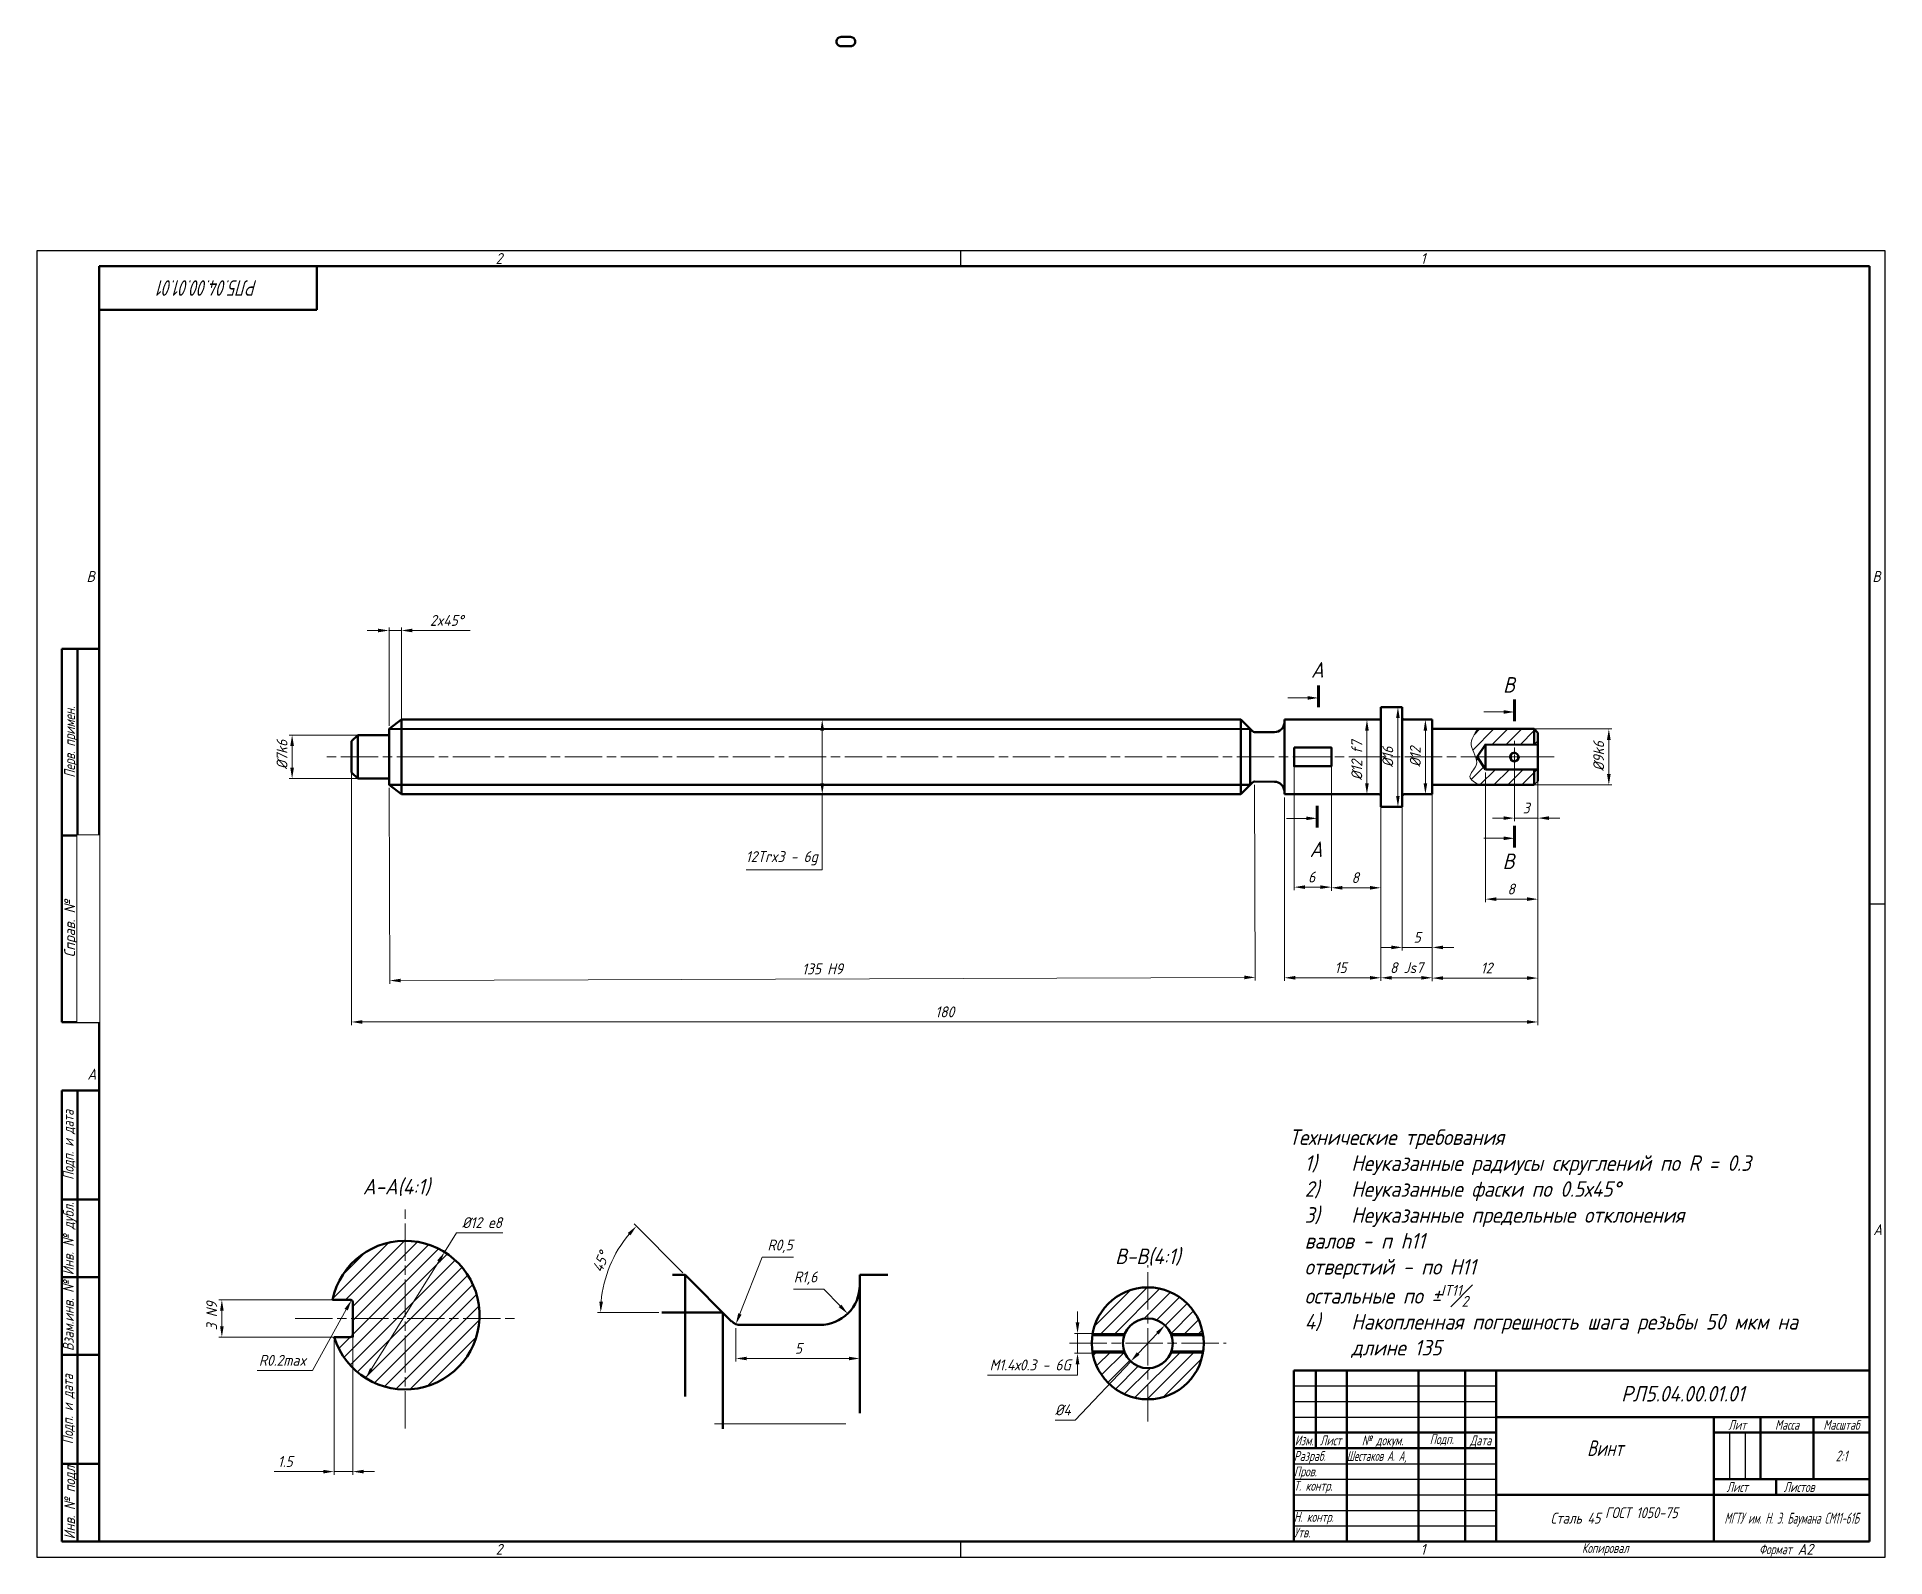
# Model space of a CAD drawing. Header units: millimetres. Extents: x 0 to 594, y 0 to 489.
import ezdxf
from ezdxf.enums import TextEntityAlignment as Align

# ---------------------------------------------------------------- set-up
doc = ezdxf.new("R2010")
doc.units = ezdxf.units.MM
doc.set_wipeout_variables(frame=1)
doc.linetypes.add('AM_ISO08W050', pattern=[18, 12, -1.5, 3, -1.5])
doc.linetypes.add('AM_ISO08W050x2', pattern=[9, 6, -0.75, 1.5, -0.75])
for name, color, linetype, lineweight in [('AM_0', 7, 'Continuous', 50), ('AM_4', 3, 'Continuous', 15), ('AM_5', 3, 'Continuous', 15), ('AM_7', 4, 'AM_ISO08W050', 15), ('AM_8', 1, 'Continuous', 15), ('AM_BOR', 7, 'Continuous', 35), ('основные', 7, 'Continuous', 50), ('оч жирные', 7, 'Continuous', 70), ('тонкие', 2, 'Continuous', 15)]:
    doc.layers.add(name, color=color, linetype=linetype, lineweight=lineweight)
doc.styles.add('ACGOSTTS', font='geniso.shx', dxfattribs={"oblique": 15, "height": 3.5})
doc.styles.get("Standard").update_dxf_attribs({"font": 'GENISO.SHX', "oblique": 15})
doc.dimstyles.new('AM_GOST$0', dxfattribs={"dimtxt": 3.5, "dimasz": 3.5, "dimexe": 1, "dimexo": 1, "dimgap": 1.5, "dimtad": 1, "dimtoh": 1, "dimtxsty": 'Standard', "dimcen": 0, "dimclrd": 256, "dimclre": 256, "dimclrt": 2, "dimadec": 0, "dimazin": 2, "dimtp": 0.1, "dimtm": 0.1, "dimtfac": 0.71, "dimtmove": 0, "dimatfit": 3, "dimfxl": 1, "dimtolj": 1, "dimlwd": -1, "dimlwe": -1, "dimarcsym": 1})
doc.dimstyles.new('AM_GOST$2', dxfattribs={"dimtxt": 3.5, "dimasz": 3.5, "dimexe": 1, "dimexo": 1, "dimgap": 1.5, "dimtad": 1, "dimtoh": 1, "dimtxsty": 'Standard', "dimcen": 0, "dimclrd": 256, "dimclre": 256, "dimclrt": 2, "dimadec": 0, "dimazin": 2, "dimtp": 0.1, "dimtm": 0.1, "dimtfac": 0.71, "dimtdec": 3, "dimtmove": 0, "dimatfit": 3, "dimfxl": 1, "dimtolj": 1, "dimlwd": -1, "dimlwe": -1, "dimarcsym": 1})
doc.dimstyles.new('AM_GOST$3', dxfattribs={"dimtxt": 3.5, "dimasz": 3.5, "dimexe": 1, "dimexo": 1, "dimgap": 1.5, "dimtad": 1, "dimtoh": 1, "dimtxsty": 'Standard', "dimcen": 0, "dimclrd": 256, "dimclre": 256, "dimclrt": 2, "dimadec": 0, "dimazin": 2, "dimtp": 0.1, "dimtm": 0.1, "dimtfac": 0.71, "dimtdec": 3, "dimtofl": 0, "dimtmove": 0, "dimatfit": 2, "dimfxl": 1, "dimtolj": 1, "dimlwd": -1, "dimlwe": -1, "dimarcsym": 1})
doc.dimstyles.new('AM_GOST$4', dxfattribs={"dimtxt": 3.5, "dimasz": 3.5, "dimexe": 1, "dimexo": 1, "dimgap": 1.5, "dimtad": 1, "dimtoh": 1, "dimtxsty": 'Standard', "dimcen": 0, "dimclrd": 256, "dimclre": 256, "dimclrt": 2, "dimadec": 0, "dimazin": 2, "dimtp": 0.1, "dimtm": 0.1, "dimtfac": 0.71, "dimtdec": 3, "dimtmove": 0, "dimatfit": 3, "dimfxl": 1, "dimtolj": 1, "dimlwd": -1, "dimlwe": -1, "dimarcsym": 1})

msp = doc.modelspace()

# ---------------------------------------------------------------- texts
at = {"layer": 'AM_5', "insert": (402.456, 137.487), "char_height": 5, "attachment_point": 1}
msp.add_mtext_dynamic_manual_height_columns('\\A1;Технические требования\\P\\pxi-3,l4,t4;1)^IНеуказанные радиусы скруглений по R = 0.3\\P2)^IНеуказанные фаски по 0.5х45%%D\\P3)^IНеуказанные предельные отклонения ^Jвалов - п h11^Jотверстий - по H11^Jостальные по %%P{\\H0.7x;\\SIT11#2;}\\P4)^IНакопленная погрешность шага резьбы 50 мкм на длине 135', width=171.15052, gutter_width=1, heights=[0], dxfattribs=at)
at = {"layer": 'основные', "char_height": 5, "attachment_point": 1}
for s, insert in [('А', (409.525, 287.749)), ('В', (471.228, 282.906)), ('А', (409.088, 230.073)), ('В', (471.068, 226.162)), ('А-А(4:1)', (104.749, 121.596)), ('В-В(4:1)', (346.53, 99.184))]:
    msp.add_mtext(s, dxfattribs=dict(at, insert=insert))

# ---------------------------------------------------------------- blocks, each defined once
blk = doc.blocks.new('GOST_A2_LANDSCAPE')
at = {"layer": 'AM_BOR', "color": 1, "lineweight": 25}
for p, q in [((594, 420), (0, 420)), ((0, 420), (0, 0)), ((297, 415), (297, 420)), ((594, 0), (594, 420)), ((15, 210), (20, 210)), ((589, 210), (594, 210)), ((0, 0), (594, 0)), ((297, 0), (297, 5))]:
    blk.add_line(p, q, dxfattribs=at)
at = {"layer": 'AM_BOR', "color": 7, "lineweight": 50}
for p, q in [((589, 415), (20, 415)), ((20, 415), (20, 5)), ((589, 5), (589, 415)), ((20, 5), (589, 5))]:
    blk.add_line(p, q, dxfattribs=at)
at = {"layer": 'AM_BOR', "color": 1, "lineweight": 25, "style": 'ACGOSTTS', "oblique": 15}
for s, p in [('2', (148.5, 417.5)), ('1', (445.5, 417.5)), ('2', (148.5, 2.5)), ('1', (445.5, 2.5))]:
    blk.add_text(s, height=3.5, dxfattribs=at).set_placement(p, align=Align.MIDDLE_CENTER)
for s, p in [('B', (15.93, 313.5)), ('B', (589.93, 313.5)), ('A', (16.21, 153.5)), ('A', (590.21, 103.5))]:
    blk.add_text(s, height=3.5, dxfattribs=at).set_placement(p)
blk = doc.blocks.new('GOST_FORM1')
at = {"layer": 'AM_BOR', "color": 7, "lineweight": 50}
for p, q in [((-185, 0), (-185, 55)), ((-185, 55), (0, 55)), ((-178, 55), (-178, 30)), ((-168, 55), (-168, 0)), ((-145, 55), (-145, 0)), ((-130, 55), (-130, 0)), ((-120, 55), (-120, 0)), ((0, 55), (0, 0)), ((-120, 40), (0, 40)), ((-50, 40), (-50, 0)), ((-35, 40), (-35, 20)), ((-18, 40), (-18, 20)), ((-185, 35), (-120, 35)), ((-185, 30), (-120, 30)), ((-50, 35), (0, 35)), ((-50, 20), (0, 20)), ((-30, 20), (-30, 15)), ((-120, 15), (0, 15)), ((0, 0), (-185, 0))]:
    blk.add_line(p, q, dxfattribs=at)
at = {"layer": 'AM_BOR', "color": 1, "lineweight": 25}
for p, q in [((-185, 50), (-120, 50)), ((-185, 45), (-120, 45)), ((-185, 40), (-120, 40)), ((-45, 35), (-45, 20)), ((-40, 35), (-40, 20)), ((-185, 25), (-120, 25)), ((-185, 20), (-120, 20)), ((-185, 15), (-120, 15)), ((-185, 10), (-120, 10)), ((-185, 5), (-120, 5))]:
    blk.add_line(p, q, dxfattribs=at)
at = {"layer": 'AM_BOR', "color": 1, "lineweight": 25, "style": 'ACGOSTTS', "oblique": 15, "width": 0.8}
for s, p in [('Лит', (-42.5, 37.5)), ('Масса', (-26.5, 37.5)), ('Масштаб', (-9, 37.5)), ('Изм.', (-181.7, 32.5)), ('Лист', (-173.2, 32.5)), ('№ докум.', (-156.5, 32.5)), ('Подп.', (-137.5, 32.9)), ('Дата', (-125, 32.5)), ('Лист', (-42.5, 17.5)), ('Листов', (-22.62, 17.5)), ('Копировал', (-84.92, -2.1))]:
    blk.add_text(s, height=3.17, dxfattribs=at).set_placement(p, align=Align.MIDDLE_CENTER)
for s, p in [('Разраб.', (-185, 27.5)), ('Пров.', (-185, 22.5)), ('Т. контр.', (-185, 17.9)), ('Н. контр.', (-185, 7.9)), ('Утв.', (-185, 2.9))]:
    blk.add_text(s, height=3.17, dxfattribs=at).set_placement(p, align=Align.MIDDLE_LEFT)
blk.add_text('Формат', height=3.17, dxfattribs=at).set_placement((-25, -2.5), align=Align.MIDDLE_RIGHT)
at = {"layer": 'AM_BOR', "color": 2, "lineweight": 25, "style": 'ACGOSTTS', "oblique": 15}
for tag, height, p in [('GEN-TITLE-PARTNO{23}', 5, (-60, 47.5)), ('GEN-TITLE-CMPNY{13}', 3.5, (-25, 7.5))]:
    blk.add_attdef(tag, text='', height=height, dxfattribs=at).set_placement(p, align=Align.MIDDLE_CENTER)
at = {"layer": 'AM_BOR', "color": 2, "lineweight": 25, "style": 'ACGOSTTS', "oblique": 15, "width": 0.8}
for tag, height, p in [('GEN-TITLE-DES1{13}', 5, (-85, 30)), ('GEN-TITLE-LIT1{1}', 3.5, (-47.9, 27.5)), ('GEN-TITLE-LIT2{1.1}', 3.5, (-42.9, 27.5)), ('GEN-TITLE-LIT3{1.1}', 3.5, (-37.9, 27.5)), ('GEN-TITLE-WT{4}', 3.5, (-27, 27.5)), ('GEN-TITLE-SCA{6}', 3.5, (-9, 27.5)), ('GEN-TITLE-DES2{21}', 3.17, (-85, 19.5)), ('GEN-TITLE-SHEET{2.2}', 3.17, (-34.5, 17.5)), ('GEN-TITLE-NUMSHTS{5}', 3.17, (-9.12, 17.5))]:
    blk.add_attdef(tag, text='', height=height, dxfattribs=at).set_placement(p, align=Align.MIDDLE_CENTER)
at = {"layer": 'AM_BOR', "color": 2, "lineweight": 25, "style": 'ACGOSTTS', "oblique": 15}
for tag, height, width, p in [('GEN-TITLE-NAME{6.5}', 3.17, 0.8, (-168, 27.5)), ('GEN-TITLE-CHKM{6.5}', 3.17, 0.8, (-168, 22.5)), ('GEN-TITLE-ENG{6.5}', 3.17, 0.8, (-168, 17.5)), ('GEN-TITLE-AUTH{6.5}', 3.17, 0.8, (-168, 12.5)), ('GEN-TITLE-APPD{6.5}', 3.17, 0.8, (-168, 7.5)), ('GEN-TITLE-MAT2{9}', 3.5, 0.9, (-85, 9.25)), ('GEN-TITLE-MAT3{9}', 3.5, 0.9, (-85, 4.37)), ('GEN-TITLE-APPM{6.5}', 3.17, 0.8, (-168, 2.5))]:
    blk.add_attdef(tag, text='', height=height, dxfattribs=dict(at, width=width)).set_placement(p, align=Align.MIDDLE_LEFT)
at = {"layer": 'AM_BOR', "color": 1, "lineweight": 25, "style": 'ACGOSTTS', "oblique": 15, "width": 0.8}
blk.add_attdef('GEN-TITLE-AUTHT{5}', text='', height=3.17, dxfattribs=at).set_placement((-185, 12.9), align=Align.MIDDLE_LEFT)
at = {"layer": 'AM_BOR', "color": 2, "lineweight": 25, "style": 'ACGOSTTS', "oblique": 15, "width": 0.9}
blk.add_attdef('GEN-TITLE-MAT1{9}', text='', height=3.5, dxfattribs=at).set_placement((-86.5, 7.5), align=Align.MIDDLE_RIGHT)
at = {"layer": 'AM_BOR', "color": 2, "lineweight": 25, "style": 'ACGOSTTS', "oblique": 15}
blk.add_attdef('GEN-TITLE-SIZ{15.7}', text='', height=3.5, dxfattribs=at).set_placement((-23.1, -2.5), align=Align.MIDDLE_LEFT)
blk = doc.blocks.new('GOST_EXT12')
at = {"layer": 'AM_BOR', "color": 7, "lineweight": 50, "ltscale": 0.3}
for p, q in [((0, 287), (-12, 287)), ((-12, 287), (-12, 167)), ((-7, 167), (-7, 287)), ((0, 167), (0, 287)), ((-12, 227), (0, 227)), ((-12, 167), (0, 167))]:
    blk.add_line(p, q, dxfattribs=at)
at = {"layer": 'AM_BOR', "color": 7, "lineweight": 50}
for p, q in [((0, 145), (-12, 145)), ((-12, 145), (-12, 110)), ((-12, 0), (-12, 145)), ((-7, 0), (-7, 145)), ((0, 145), (0, 0)), ((0, 110), (-12, 110)), ((-12, 110), (-12, 85)), ((0, 85), (-12, 85)), ((-12, 85), (-12, 60)), ((0, 60), (-12, 60)), ((-12, 60), (-12, 25)), ((0, 25), (-12, 25)), ((-12, 25), (-12, 0)), ((0, 0), (-12, 0))]:
    blk.add_line(p, q, dxfattribs=at)
at = {"layer": 'AM_BOR', "color": 1, "lineweight": 25, "style": 'ACGOSTTS', "oblique": 15}
for s, width, p in [('Перв. примен.', 0.821392, (-9.5, 257)), ('Подп. и дата', 0.842977, (-9.95, 127.5)), ('Инв. № дубл.', 0.891828, (-9.9, 97.31)), ('Взам.инв. №', 0.899981, (-9.9, 72.5)), ('Подп. и дата', 0.842977, (-10.13, 42.5)), ('Инв. № подл', 0.910904, (-9.5, 12.5))]:
    blk.add_text(s, height=3.5, rotation=90, dxfattribs=dict(at, width=width)).set_placement(p, align=Align.MIDDLE_CENTER)
blk.add_text('Справ. №', height=3.5, rotation=90, dxfattribs=at).set_placement((-9.5, 197), align=Align.MIDDLE_CENTER)
at = {"layer": 'AM_BOR', "color": 2, "lineweight": 25, "style": 'ACGOSTTS', "oblique": 15, "width": 0.8}
for tag, p in [('GEN-TITLE-FREF{16}', (-3.5, 257)), ('GEN-TITLE-RPARTNO{16}', (-3.5, 197)), ('GEN-TITLE-SDT2{10}', (-3.5, 127.5)), ('GEN-TITLE-CSTKN{7}', (-3.5, 97.5)), ('GEN-TITLE-RSTKN{7}', (-3.5, 72.5)), ('GEN-TITLE-SDT1{10}', (-3.5, 42.5)), ('GEN-TITLE-STKN{7}', (-3.5, 12.5))]:
    blk.add_attdef(tag, text='', height=3.17, rotation=90, dxfattribs=at).set_placement(p, align=Align.MIDDLE_CENTER)
blk.add_wipeout([(-7, 227), (-7, 167), (0, 167), (0, 227)])
blk = doc.blocks.new('GOST_EXT3_L')
at = {"layer": 'AM_BOR', "color": 7, "lineweight": 50}
for p, q in [((0, 0), (70, 0)), ((0, -14), (0, 0)), ((70, 0), (70, -14)), ((70, -14), (0, -14))]:
    blk.add_line(p, q, dxfattribs=at)
at = {"layer": 'AM_BOR', "color": 2, "lineweight": 25, "style": 'ACGOSTTS', "oblique": 15, "width": 0.8}
blk.add_attdef('GEN-TITLE-PARTNO{11.7}', text='', height=5, rotation=180, dxfattribs=at).set_placement((35, -7), align=Align.MIDDLE_CENTER)
blk = doc.blocks.new('*D9')
at = {"layer": 'AM_5', "linetype": 'ByBlock', "transparency": 16777216}
for p, q in [((101.11, 256.26), (101.11, 171.03)), ((482.45, 256.24), (482.45, 171.03)), ((104.61, 172.03), (478.95, 172.03))]:
    blk.add_line(p, q, dxfattribs=at)
at = {"layer": 'AM_5', "transparency": 16777216}
for points in [[(104.61, 172.61), (104.61, 171.45), (101.11, 172.03)], [(478.95, 172.61), (478.95, 171.45), (482.45, 172.03)]]:
    blk.add_solid(points, dxfattribs=at)
at = {"layer": 'Defpoints', "color": 0, "transparency": 16777216}
for p in [(101.11, 257.26), (482.45, 257.24), (482.45, 172.03)]:
    blk.add_point(p, dxfattribs=at)
at = {"layer": 'AM_5', "color": 2, "transparency": 16777216, "insert": (291.78, 175.28), "char_height": 3.5, "attachment_point": 5}
blk.add_mtext('\\A1;180', dxfattribs=at)
blk = doc.blocks.new('*D10')
at = {"layer": 'AM_5', "linetype": 'ByBlock', "transparency": 16777216}
for p, q in [((113.17, 247.27), (113.4, 184.34)), ((391.37, 248.29), (391.6, 185.37)), ((116.9, 185.35), (388.09, 186.35))]:
    blk.add_line(p, q, dxfattribs=at)
at = {"layer": 'AM_5', "transparency": 16777216}
for points in [[(116.89, 185.94), (116.9, 184.77), (113.4, 185.34)], [(388.09, 186.94), (388.1, 185.77), (391.59, 186.37)]]:
    blk.add_solid(points, dxfattribs=at)
at = {"layer": 'Defpoints', "color": 0, "transparency": 16777216}
for p in [(113.16, 248.27), (391.36, 249.29), (391.59, 186.37)]:
    blk.add_point(p, dxfattribs=at)
at = {"layer": 'AM_5', "color": 2, "transparency": 16777216, "insert": (252.48, 189.1), "char_height": 3.5, "attachment_point": 5, "rotation": 0.21153}
blk.add_mtext('\\A1;135{}{\\C2; H9}', dxfattribs=at)
blk = doc.blocks.new('*D11')
at = {"layer": 'AM_5', "linetype": 'ByBlock', "transparency": 16777216}
for p, q in [((400.95, 244.23), (400.95, 185.24)), ((431.94, 244.23), (431.94, 185.24)), ((404.45, 186.24), (428.44, 186.24))]:
    blk.add_line(p, q, dxfattribs=at)
at = {"layer": 'AM_5', "transparency": 16777216}
for points in [[(404.45, 186.82), (404.45, 185.65), (400.95, 186.24)], [(428.44, 186.82), (428.44, 185.65), (431.94, 186.24)]]:
    blk.add_solid(points, dxfattribs=at)
at = {"layer": 'Defpoints', "color": 0, "transparency": 16777216}
for p in [(400.95, 245.23), (431.94, 245.23), (431.94, 186.24)]:
    blk.add_point(p, dxfattribs=at)
at = {"layer": 'AM_5', "color": 2, "transparency": 16777216, "insert": (419.01, 189.49), "char_height": 3.5, "attachment_point": 5}
blk.add_mtext('\\A1;15', dxfattribs=at)
blk = doc.blocks.new('*D14')
at = {"layer": 'AM_5', "linetype": 'ByBlock', "transparency": 16777216}
for p, q in [((416.04, 256.25), (416.04, 214.17)), ((431.94, 244.23), (431.94, 214.17)), ((419.54, 215.17), (428.44, 215.17))]:
    blk.add_line(p, q, dxfattribs=at)
at = {"layer": 'AM_5', "transparency": 16777216}
for points in [[(419.54, 215.76), (419.54, 214.59), (416.04, 215.17)], [(428.44, 215.76), (428.44, 214.59), (431.94, 215.17)]]:
    blk.add_solid(points, dxfattribs=at)
at = {"layer": 'Defpoints', "color": 0, "transparency": 16777216}
for p in [(416.04, 257.25), (431.94, 245.23), (431.94, 215.17)]:
    blk.add_point(p, dxfattribs=at)
at = {"layer": 'AM_5', "color": 2, "transparency": 16777216, "insert": (423.72, 218.42), "char_height": 3.5, "attachment_point": 5}
blk.add_mtext('\\A1;8', dxfattribs=at)
blk = doc.blocks.new('*D15')
at = {"layer": 'AM_5', "linetype": 'ByBlock', "transparency": 16777216}
for p, q in [((404.04, 256.25), (404.04, 214.38)), ((416.04, 250.23), (416.04, 214.38)), ((407.54, 215.38), (412.54, 215.38))]:
    blk.add_line(p, q, dxfattribs=at)
at = {"layer": 'AM_5', "transparency": 16777216}
for points in [[(407.54, 215.96), (407.54, 214.8), (404.04, 215.38)], [(412.54, 215.96), (412.54, 214.8), (416.04, 215.38)]]:
    blk.add_solid(points, dxfattribs=at)
at = {"layer": 'Defpoints', "color": 0, "transparency": 16777216}
for p in [(404.04, 257.25), (416.04, 251.23), (416.04, 215.38)]:
    blk.add_point(p, dxfattribs=at)
at = {"layer": 'AM_5', "color": 2, "transparency": 16777216, "insert": (409.7, 218.63), "char_height": 3.5, "attachment_point": 5}
blk.add_mtext('\\A1;6', dxfattribs=at)
blk = doc.blocks.new('*D16')
at = {"layer": 'AM_5', "linetype": 'ByBlock', "transparency": 16777216}
for p, q in [((99.71, 82.71), (58.43, 82.71)), ((59.43, 79.21), (59.43, 74.21)), ((100.51, 70.71), (58.43, 70.71))]:
    blk.add_line(p, q, dxfattribs=at)
at = {"layer": 'AM_5', "transparency": 16777216}
for points in [[(58.84, 79.21), (60.01, 79.21), (59.43, 82.71)], [(58.84, 74.21), (60.01, 74.21), (59.43, 70.71)]]:
    blk.add_solid(points, dxfattribs=at)
at = {"layer": 'Defpoints', "color": 0, "transparency": 16777216}
for p in [(100.71, 82.71), (59.43, 70.71), (101.51, 70.71)]:
    blk.add_point(p, dxfattribs=at)
at = {"layer": 'AM_5', "color": 2, "transparency": 16777216, "insert": (56.18, 77.48), "char_height": 3.5, "attachment_point": 5, "rotation": 90}
blk.add_mtext('\\A1;3 N9', dxfattribs=at)
blk = doc.blocks.new('*D17')
at = {"layer": 'AM_5', "linetype": 'ByBlock', "transparency": 16777216}
for p, q in [((101.51, 80.91), (101.51, 26.47)), ((95.51, 69.71), (95.51, 26.47)), ((92.01, 27.47), (76.2, 27.47)), ((101.51, 27.47), (95.51, 27.47)), ((105.01, 27.47), (108.51, 27.47))]:
    blk.add_line(p, q, dxfattribs=at)
at = {"layer": 'AM_5', "transparency": 16777216}
for points in [[(92.01, 28.05), (92.01, 26.88), (95.51, 27.47)], [(105.01, 28.05), (105.01, 26.88), (101.51, 27.47)]]:
    blk.add_solid(points, dxfattribs=at)
at = {"layer": 'Defpoints', "color": 0, "transparency": 16777216}
for p in [(101.51, 81.91), (95.51, 70.71), (101.51, 27.47)]:
    blk.add_point(p, dxfattribs=at)
at = {"layer": 'AM_5', "color": 2, "transparency": 16777216, "insert": (79.81, 30.72), "char_height": 3.5, "attachment_point": 5}
blk.add_mtext('\\A1;1.5 ', dxfattribs=at)
blk = doc.blocks.new('*D18')
at = {"layer": 'AM_5', "linetype": 'ByBlock', "transparency": 16777216}
for p, q in [((131, 98.04), (134.89, 104.27)), ((134.89, 104.27), (149.7, 104.27)), ((107.55, 60.46), (129.15, 95.07))]:
    blk.add_line(p, q, dxfattribs=at)
at = {"layer": 'AM_5', "transparency": 16777216}
for points in [[(128.66, 95.38), (129.65, 94.76), (131, 98.04)], [(107.05, 60.76), (108.04, 60.15), (105.7, 57.49)]]:
    blk.add_solid(points, dxfattribs=at)
at = {"layer": 'Defpoints', "color": 0, "transparency": 16777216}
for p in [(131, 98.04), (105.7, 57.49)]:
    blk.add_point(p, dxfattribs=at)
at = {"layer": 'AM_5', "color": 2, "transparency": 16777216, "insert": (143.04, 107.52), "char_height": 3.5, "attachment_point": 5}
blk.add_mtext('\\A1;%%C12 е8', dxfattribs=at)
blk = doc.blocks.new('*D19')
at = {"layer": 'AM_5', "linetype": 'ByBlock', "transparency": 16777216}
for p, q in [((88.56, 60), (99.4, 79.55)), ((70.75, 60), (88.56, 60))]:
    blk.add_line(p, q, dxfattribs=at)
at = {"layer": 'AM_5', "transparency": 16777216}
blk.add_solid([(98.89, 79.83), (99.91, 79.27), (101.1, 82.61)], dxfattribs=at)
at = {"layer": 'Defpoints', "color": 0, "transparency": 16777216}
for p in [(100.71, 81.91), (101.1, 82.61)]:
    blk.add_point(p, dxfattribs=at)
at = {"layer": 'AM_5', "color": 2, "transparency": 16777216, "insert": (78.9, 63.25), "char_height": 3.5, "attachment_point": 5}
blk.add_mtext('\\A1;R0.2max', dxfattribs=at)
blk = doc.blocks.new('*D21')
at = {"layer": 'AM_5', "linetype": 'ByBlock', "transparency": 16777216}
for p, q in [((243.21, 86.14), (252.89, 86.14)), ((252.89, 86.14), (258.14, 80.75))]:
    blk.add_line(p, q, dxfattribs=at)
at = {"layer": 'AM_5', "transparency": 16777216}
blk.add_solid([(258.56, 81.16), (257.72, 80.34), (260.58, 78.24)], dxfattribs=at)
at = {"layer": 'Defpoints', "color": 0, "transparency": 16777216}
for p in [(251.65, 87.42), (260.58, 78.24)]:
    blk.add_point(p, dxfattribs=at)
at = {"layer": 'AM_5', "color": 2, "transparency": 16777216, "insert": (247.04, 89.66), "char_height": 3.5, "attachment_point": 5}
blk.add_mtext('\\A1;R1,6', dxfattribs=at)
blk = doc.blocks.new('*D22')
at = {"layer": 'AM_5', "linetype": 'ByBlock', "transparency": 16777216}
for p, q in [((233.07, 96.39), (225.93, 78.15)), ((243.12, 96.39), (233.07, 96.39))]:
    blk.add_line(p, q, dxfattribs=at)
at = {"layer": 'AM_5', "transparency": 16777216}
blk.add_solid([(225.38, 78.36), (226.47, 77.94), (224.65, 74.89)], dxfattribs=at)
at = {"layer": 'Defpoints', "color": 0, "transparency": 16777216}
for p in [(226.11, 78.62), (224.65, 74.89)]:
    blk.add_point(p, dxfattribs=at)
at = {"layer": 'AM_5', "color": 2, "transparency": 16777216, "insert": (238.85, 99.9), "char_height": 3.5, "attachment_point": 5}
blk.add_mtext('\\A1;R0,5', dxfattribs=at)
blk = doc.blocks.new('*D23')
at = {"layer": 'AM_5', "linetype": 'ByBlock', "transparency": 16777216}
for p, q in [((224.65, 73.62), (224.65, 62.84)), ((264.45, 73.62), (264.45, 62.84)), ((260.95, 63.84), (228.15, 63.84))]:
    blk.add_line(p, q, dxfattribs=at)
at = {"layer": 'AM_5', "transparency": 16777216}
for points in [[(228.15, 64.42), (228.15, 63.25), (224.65, 63.84)], [(260.95, 64.42), (260.95, 63.25), (264.45, 63.84)]]:
    blk.add_solid(points, dxfattribs=at)
at = {"layer": 'Defpoints', "color": 0, "transparency": 16777216}
for p in [(224.65, 74.62), (264.45, 74.62), (224.65, 63.84)]:
    blk.add_point(p, dxfattribs=at)
at = {"layer": 'AM_5', "color": 2, "transparency": 16777216, "insert": (244.75, 67.09), "char_height": 3.5, "attachment_point": 5, "rotation": 0.00189}
blk.add_mtext('\\A1;5', dxfattribs=at)
blk = doc.blocks.new('*D24')
at = {"layer": 'AM_5', "linetype": 'ByBlock', "transparency": 16777216}
for p, q in [((207.64, 91.43), (191.97, 107.09)), ((199.9, 78.62), (180.18, 78.62))]:
    blk.add_line(p, q, dxfattribs=at)
blk.add_arc((220.45, 78.62), 39.27, 140.10802, 174.88642, dxfattribs=at)
at = {"layer": 'AM_5', "transparency": 16777216}
for points in [[(189.89, 104.2), (190.75, 103.41), (192.68, 106.39)], [(181.92, 82.09), (180.75, 82.14), (181.18, 78.62)]]:
    blk.add_solid(points, dxfattribs=at)
at = {"layer": 'Defpoints', "color": 0, "transparency": 16777216}
for p in [(186.44, 98.25), (208.34, 90.72), (200.9, 78.62), (220.45, 78.62), (223.28, 75.79)]:
    blk.add_point(p, dxfattribs=at)
at = {"layer": 'AM_5', "color": 2, "transparency": 16777216, "insert": (181.17, 94.89), "char_height": 3.5, "attachment_point": 5, "rotation": 67.49722}
blk.add_mtext('\\A1;45°', dxfattribs=at)
blk = doc.blocks.new('*D25')
at = {"layer": 'AM_5', "linetype": 'ByBlock', "transparency": 16777216}
for p, q in [((252.14, 269.23), (253.4, 269.23)), ((252.4, 265.73), (252.4, 248.74)), ((252.14, 245.24), (253.4, 245.24)), ((252.4, 245.24), (252.4, 220.93)), ((252.4, 220.93), (227.9, 220.93))]:
    blk.add_line(p, q, dxfattribs=at)
at = {"layer": 'AM_5', "transparency": 16777216}
for points in [[(251.82, 265.73), (252.99, 265.73), (252.4, 269.23)], [(251.82, 248.74), (252.99, 248.74), (252.4, 245.24)]]:
    blk.add_solid(points, dxfattribs=at)
at = {"layer": 'Defpoints', "color": 0, "transparency": 16777216}
for p in [(251.14, 269.23), (251.14, 245.24), (252.4, 245.24)]:
    blk.add_point(p, dxfattribs=at)
at = {"layer": 'AM_5', "color": 2, "transparency": 16777216, "insert": (239.4, 224.68), "char_height": 3.5, "attachment_point": 5}
blk.add_mtext('\\A1;12Trx3 - 6g', dxfattribs=at)
blk = doc.blocks.new('*D26')
at = {"layer": 'AM_5', "linetype": 'ByBlock', "transparency": 16777216}
for p, q in [((480.35, 266.23), (506.22, 266.23)), ((505.22, 262.73), (505.22, 251.73)), ((480.35, 248.23), (506.22, 248.23))]:
    blk.add_line(p, q, dxfattribs=at)
at = {"layer": 'AM_5', "transparency": 16777216}
for points in [[(504.63, 262.73), (505.8, 262.73), (505.22, 266.23)], [(504.63, 251.73), (505.8, 251.73), (505.22, 248.23)]]:
    blk.add_solid(points, dxfattribs=at)
at = {"layer": 'Defpoints', "color": 0, "transparency": 16777216}
for p in [(479.35, 266.23), (479.35, 248.23), (505.22, 248.23)]:
    blk.add_point(p, dxfattribs=at)
at = {"layer": 'AM_5', "color": 2, "transparency": 16777216, "insert": (501.97, 257.49), "char_height": 3.5, "attachment_point": 5, "rotation": 90}
blk.add_mtext('\\A1;%%C9k6', dxfattribs=at)
blk = doc.blocks.new('*D27')
at = {"layer": 'AM_5', "linetype": 'ByBlock', "transparency": 16777216}
for p, q in [((103.67, 264.26), (81.01, 264.26)), ((82.01, 260.76), (82.01, 253.76)), ((103.66, 250.26), (81.01, 250.26))]:
    blk.add_line(p, q, dxfattribs=at)
at = {"layer": 'AM_5', "transparency": 16777216}
for points in [[(81.42, 260.76), (82.59, 260.76), (82.01, 264.26)], [(81.42, 253.76), (82.59, 253.76), (82.01, 250.26)]]:
    blk.add_solid(points, dxfattribs=at)
at = {"layer": 'Defpoints', "color": 0, "transparency": 16777216}
for p in [(104.67, 264.26), (82.01, 250.26), (104.66, 250.26)]:
    blk.add_point(p, dxfattribs=at)
at = {"layer": 'AM_5', "color": 2, "transparency": 16777216, "insert": (78.76, 258), "char_height": 3.5, "attachment_point": 5, "rotation": 90}
blk.add_mtext('\\A1;%%C7k6', dxfattribs=at)
blk = doc.blocks.new('*D28')
at = {"layer": 'AM_5', "linetype": 'ByBlock', "transparency": 16777216}
for p, q in [((447.01, 269.23), (447.27, 269.23)), ((446.27, 265.73), (446.27, 248.73)), ((447.01, 245.23), (447.27, 245.23))]:
    blk.add_line(p, q, dxfattribs=at)
at = {"layer": 'AM_5', "transparency": 16777216}
for points in [[(445.69, 265.73), (446.85, 265.73), (446.27, 269.23)], [(445.69, 248.73), (446.85, 248.73), (446.27, 245.23)]]:
    blk.add_solid(points, dxfattribs=at)
at = {"layer": 'Defpoints', "color": 0, "transparency": 16777216}
for p in [(446.01, 269.23), (446.01, 245.23), (446.27, 245.23)]:
    blk.add_point(p, dxfattribs=at)
at = {"layer": 'AM_5', "color": 2, "transparency": 16777216, "insert": (443.02, 257.23), "char_height": 3.5, "attachment_point": 5, "rotation": 90}
blk.add_mtext('\\A1;%%C12', dxfattribs=at)
blk = doc.blocks.new('*D29')
at = {"layer": 'AM_5', "linetype": 'ByBlock', "transparency": 16777216}
for p, q in [((436.38, 273.23), (438.43, 273.23)), ((437.43, 269.73), (437.43, 244.73)), ((436.38, 241.23), (438.43, 241.23))]:
    blk.add_line(p, q, dxfattribs=at)
at = {"layer": 'AM_5', "transparency": 16777216}
for points in [[(436.84, 269.73), (438.01, 269.73), (437.43, 273.23)], [(436.84, 244.73), (438.01, 244.73), (437.43, 241.23)]]:
    blk.add_solid(points, dxfattribs=at)
at = {"layer": 'Defpoints', "color": 0, "transparency": 16777216}
for p in [(435.38, 273.23), (435.38, 241.23), (437.43, 241.23)]:
    blk.add_point(p, dxfattribs=at)
at = {"layer": 'AM_5', "color": 2, "transparency": 16777216, "insert": (434.18, 257.23), "char_height": 3.5, "attachment_point": 5, "rotation": 90}
blk.add_mtext('\\A1;%%C16', dxfattribs=at)
blk = doc.blocks.new('*D30')
at = {"layer": 'AM_5', "linetype": 'ByBlock', "transparency": 16777216}
for p, q in [((465.57, 252.21), (465.57, 210.52)), ((482.45, 252.21), (482.45, 210.52)), ((478.95, 211.52), (469.07, 211.52))]:
    blk.add_line(p, q, dxfattribs=at)
at = {"layer": 'AM_5', "transparency": 16777216}
for points in [[(469.07, 212.11), (469.07, 210.94), (465.57, 211.52)], [(478.95, 212.11), (478.95, 210.94), (482.45, 211.52)]]:
    blk.add_solid(points, dxfattribs=at)
at = {"layer": 'Defpoints', "color": 0, "transparency": 16777216}
for p in [(465.57, 253.21), (482.45, 253.21), (465.57, 211.52)]:
    blk.add_point(p, dxfattribs=at)
at = {"layer": 'AM_5', "color": 2, "transparency": 16777216, "insert": (473.83, 214.77), "char_height": 3.5, "attachment_point": 5}
blk.add_mtext('\\A1;8', dxfattribs=at)
blk = doc.blocks.new('*D31')
at = {"layer": 'AM_5', "linetype": 'ByBlock', "transparency": 16777216}
for p, q in [((334.45, 75.41), (334.45, 78.91)), ((343.51, 71.91), (333.45, 71.91)), ((334.45, 71.91), (334.45, 65.51)), ((343.51, 65.51), (333.45, 65.51)), ((334.45, 62.01), (334.45, 58.51)), ((334.45, 58.51), (305.51, 58.51))]:
    blk.add_line(p, q, dxfattribs=at)
at = {"layer": 'AM_5', "transparency": 16777216}
for points in [[(333.87, 75.41), (335.04, 75.41), (334.45, 71.91)], [(333.87, 62.01), (335.04, 62.01), (334.45, 65.51)]]:
    blk.add_solid(points, dxfattribs=at)
at = {"layer": 'Defpoints', "color": 0, "transparency": 16777216}
for p in [(344.51, 71.91), (334.45, 65.51), (344.51, 65.51)]:
    blk.add_point(p, dxfattribs=at)
at = {"layer": 'AM_5', "color": 2, "transparency": 16777216, "insert": (319.23, 61.77), "char_height": 3.5, "attachment_point": 5}
blk.add_mtext('\\A1;М1.4х0.3 - 6G', dxfattribs=at)
blk = doc.blocks.new('*D32')
at = {"layer": 'AM_5', "linetype": 'ByBlock', "transparency": 16777216}
for p, q in [((360.13, 71.98), (353.94, 65.45)), ((351.54, 62.9), (333.7, 44.06)), ((333.7, 44.06), (327.26, 44.06))]:
    blk.add_line(p, q, dxfattribs=at)
at = {"layer": 'AM_5', "transparency": 16777216}
for points in [[(359.71, 72.38), (360.55, 71.58), (362.53, 74.52)], [(353.52, 65.85), (354.37, 65.04), (351.54, 62.9)]]:
    blk.add_solid(points, dxfattribs=at)
at = {"layer": 'Defpoints', "color": 0, "transparency": 16777216}
for p in [(362.53, 74.52), (351.54, 62.9)]:
    blk.add_point(p, dxfattribs=at)
at = {"layer": 'AM_5', "color": 2, "transparency": 16777216, "insert": (329.73, 47.31), "char_height": 3.5, "attachment_point": 5}
blk.add_mtext('\\A1;%%C4', dxfattribs=at)
blk = doc.blocks.new('GENZOOBRISTT5')
at = {"layer": 'AM_7'}
blk.add_line((5.28, -7.95), (-5.28, -7.95), dxfattribs=at)
at = {"layer": 'основные'}
for p, q in [((-7.63, 4.03), (-8.66, 4.03)), ((-3.9, 0.29), (-7.63, 4.03)), ((-7.63, 4.03), (-7.63, -5.74)), ((8.66, 4.03), (6.39, 4.03)), ((6.39, -7.09), (6.39, 4.03)), ((6.39, 4.03), (6.39, 3.2)), ((6.39, 4.03), (8.39, 4.03)), ((-4.61, 1), (-9.5, 1)), ((-4.61, 1), (-4.61, -8.36)), ((3.19, 0), (-3.19, 0))]:
    blk.add_line(p, q, dxfattribs=at)
for centre, radius, start, end in [((3.19, 3.2), 3.2, 269.9946, 359.9981), ((-3.19, 1), 1, 225, 269.9995)]:
    blk.add_arc(centre, radius, start, end, dxfattribs=at)
blk = doc.blocks.new('*D37')
at = {"layer": 'AM_5', "linetype": 'ByBlock', "transparency": 16777216}
for p, q in [((109.66, 297.89), (106.16, 297.89)), ((113.16, 267.23), (113.16, 298.89)), ((113.16, 297.89), (117.16, 297.89)), ((117.16, 267.23), (117.16, 298.89)), ((120.66, 297.89), (139.21, 297.89))]:
    blk.add_line(p, q, dxfattribs=at)
at = {"layer": 'AM_5', "transparency": 16777216}
for points in [[(109.66, 298.48), (109.66, 297.31), (113.16, 297.89)], [(120.66, 298.48), (120.66, 297.31), (117.16, 297.89)]]:
    blk.add_solid(points, dxfattribs=at)
at = {"layer": 'Defpoints', "color": 0, "transparency": 16777216}
for p in [(117.16, 297.89), (113.16, 266.23), (117.16, 266.23)]:
    blk.add_point(p, dxfattribs=at)
at = {"layer": 'AM_5', "color": 2, "transparency": 16777216, "insert": (131.69, 301.14), "char_height": 3.5, "attachment_point": 5}
blk.add_mtext('\\A1;2x45%%D', dxfattribs=at)
blk = doc.blocks.new('*D39')
at = {"layer": 'AM_5', "linetype": 'ByBlock', "transparency": 16777216}
for p, q in [((474.88, 256.24), (474.88, 236.57)), ((482.45, 256.23), (482.45, 236.57)), ((471.38, 237.57), (467.88, 237.57)), ((474.88, 237.57), (482.45, 237.57)), ((485.95, 237.57), (489.45, 237.57))]:
    blk.add_line(p, q, dxfattribs=at)
at = {"layer": 'AM_5', "transparency": 16777216}
for points in [[(471.38, 238.15), (471.38, 236.99), (474.88, 237.57)], [(485.95, 238.15), (485.95, 236.99), (482.45, 237.57)]]:
    blk.add_solid(points, dxfattribs=at)
at = {"layer": 'Defpoints', "color": 0, "transparency": 16777216}
for p in [(474.88, 257.24), (482.45, 257.23), (482.45, 237.57)]:
    blk.add_point(p, dxfattribs=at)
at = {"layer": 'AM_5', "color": 2, "transparency": 16777216, "insert": (478.66, 240.82), "char_height": 3.5, "attachment_point": 5}
blk.add_mtext('\\A1;3', dxfattribs=at)
blk = doc.blocks.new('*D41')
at = {"layer": 'AM_5', "linetype": 'ByBlock', "transparency": 16777216}
for p, q in [((448.45, 248.43), (448.45, 185.14)), ((482.45, 248.43), (482.45, 185.14)), ((478.95, 186.14), (451.95, 186.14))]:
    blk.add_line(p, q, dxfattribs=at)
at = {"layer": 'AM_5', "transparency": 16777216}
for points in [[(451.95, 186.73), (451.95, 185.56), (448.45, 186.14)], [(478.95, 186.73), (478.95, 185.56), (482.45, 186.14)]]:
    blk.add_solid(points, dxfattribs=at)
at = {"layer": 'Defpoints', "color": 0, "transparency": 16777216}
for p in [(448.45, 249.43), (482.45, 249.43), (448.45, 186.14)]:
    blk.add_point(p, dxfattribs=at)
at = {"layer": 'AM_5', "color": 2, "transparency": 16777216, "insert": (465.91, 189.39), "char_height": 3.5, "attachment_point": 5}
blk.add_mtext('\\A1;12', dxfattribs=at)
blk = doc.blocks.new('*D42')
at = {"layer": 'AM_5', "linetype": 'ByBlock', "transparency": 16777216}
for p, q in [((438.82, 268.23), (438.82, 195.01)), ((448.45, 248.43), (448.45, 195.01)), ((435.32, 196.01), (431.82, 196.01)), ((438.82, 196.01), (448.45, 196.01)), ((451.95, 196.01), (455.45, 196.01))]:
    blk.add_line(p, q, dxfattribs=at)
at = {"layer": 'AM_5', "transparency": 16777216}
for points in [[(435.32, 196.59), (435.32, 195.42), (438.82, 196.01)], [(451.95, 196.59), (451.95, 195.42), (448.45, 196.01)]]:
    blk.add_solid(points, dxfattribs=at)
at = {"layer": 'Defpoints', "color": 0, "transparency": 16777216}
for p in [(438.82, 269.23), (448.45, 249.43), (448.45, 196.01)]:
    blk.add_point(p, dxfattribs=at)
at = {"layer": 'AM_5', "color": 2, "transparency": 16777216, "insert": (443.63, 199.26), "char_height": 3.5, "attachment_point": 5}
blk.add_mtext('\\A1;5', dxfattribs=at)
blk = doc.blocks.new('*D43')
at = {"layer": 'AM_5', "linetype": 'ByBlock', "transparency": 16777216}
for p, q in [((431.95, 256.23), (431.95, 185.24)), ((448.45, 256.25), (448.45, 185.24)), ((435.45, 186.24), (444.95, 186.24))]:
    blk.add_line(p, q, dxfattribs=at)
at = {"layer": 'AM_5', "transparency": 16777216}
for points in [[(435.45, 186.82), (435.45, 185.65), (431.95, 186.24)], [(444.95, 186.82), (444.95, 185.65), (448.45, 186.24)]]:
    blk.add_solid(points, dxfattribs=at)
at = {"layer": 'Defpoints', "color": 0, "transparency": 16777216}
for p in [(431.95, 257.23), (448.45, 257.25), (448.45, 186.24)]:
    blk.add_point(p, dxfattribs=at)
at = {"layer": 'AM_5', "color": 2, "transparency": 16777216, "insert": (440.2, 189.49), "char_height": 3.5, "attachment_point": 5}
blk.add_mtext('\\A1;8 Js7', dxfattribs=at)
blk = doc.blocks.new('*D44')
at = {"layer": 'AM_5', "linetype": 'ByBlock', "transparency": 16777216}
for p, q in [((426.4, 269.23), (428.47, 269.23)), ((427.47, 265.73), (427.47, 248.73)), ((426.4, 245.23), (428.47, 245.23))]:
    blk.add_line(p, q, dxfattribs=at)
at = {"layer": 'AM_5', "transparency": 16777216}
for points in [[(426.89, 265.73), (428.05, 265.73), (427.47, 269.23)], [(426.89, 248.73), (428.05, 248.73), (427.47, 245.23)]]:
    blk.add_solid(points, dxfattribs=at)
at = {"layer": 'Defpoints', "color": 0, "transparency": 16777216}
for p in [(425.4, 269.23), (425.4, 245.23), (427.47, 245.23)]:
    blk.add_point(p, dxfattribs=at)
at = {"layer": 'AM_5', "color": 2, "transparency": 16777216, "insert": (424.22, 256.11), "char_height": 3.5, "attachment_point": 5, "rotation": 90}
blk.add_mtext('\\A1;%%C12 f7', dxfattribs=at)

# ---------------------------------------------------------------- dimensions: what is measured, and where the dimension line sits
at = {"layer": 'AM_5'}
for base, p1, p2, text, override, picture, middle in [((117.164, 297.893), (113.164, 266.229), (117.164, 266.228), '2x45%%D', {"dimpost": ''}, '*D37', (131.686, 301.143)), ((448.445, 196.008), (438.823, 269.229), (448.445, 249.428), '5', {"dimtdec": 3}, '*D42', (443.634, 199.258)), ((482.445, 172.029), (101.108, 257.259), (482.445, 257.244), '180', {"dimpost": ''}, '*D9', (291.777, 175.279))]:
    dim = msp.add_linear_dim(base=base, p1=p1, p2=p2, text=text, dimstyle='AM_GOST$0', override=override, dxfattribs=at)
    dim.commit()
    dim.dimension.update_dxf_attribs({"geometry": picture, "text_midpoint": middle})
for base, p1, p2, angle, text, picture, middle in [((252.402, 245.241), (251.14, 269.229), (251.143, 245.241), 90, '12Trx3 - 6g', '*D25', (239.399, 220.929)), ((427.469, 245.228), (425.399, 269.229), (425.397, 245.228), 90, '%%C12 f7', '*D44', (427.469, 256.109)), ((82.008, 250.259), (104.665, 264.261), (104.664, 250.259), 90, '%%C7k6', '*D27', (82.008, 258)), ((505.218, 248.227), (479.348, 266.227), (479.347, 248.227), 90, '%%C9k6', '*D26', (505.218, 257.493)), ((416.038, 215.381), (404.039, 257.247), (416.038, 251.229), 0, '6', '*D15', (409.701, 215.381)), ((482.445, 237.572), (474.878, 257.244), (482.445, 257.227), 0, '3', '*D39', (478.662, 237.572)), ((465.569, 211.524), (482.445, 253.209), (465.569, 253.209), 0, '8', '*D30', (473.833, 211.524)), ((448.445, 186.144), (482.445, 249.427), (448.445, 249.428), 0, '12', '*D41', (465.908, 186.144)), ((59.426, 70.71), (100.713, 82.71), (101.513, 70.71), 90, '3 N9', '*D16', (59.426, 77.481))]:
    dim = msp.add_linear_dim(base=base, p1=p1, p2=p2, angle=angle, text=text, dimstyle='AM_GOST$0', dxfattribs=at)
    dim.commit()
    dim.dimension.update_dxf_attribs({"geometry": picture, "text_midpoint": middle, "dimtype": 160})
for base, p1, p2, angle, text, picture, middle in [((437.426, 241.229), (435.385, 273.229), (435.383, 241.229), 90, '%%C16', '*D29', (434.176, 257.229)), ((446.271, 245.228), (446.014, 269.228), (446.013, 245.228), 90, '%%C12', '*D28', (443.021, 257.228)), ((448.446, 186.238), (431.945, 257.228), (448.446, 257.245), 0, '8 Js7', '*D43', (440.196, 189.488))]:
    dim = msp.add_linear_dim(base=base, p1=p1, p2=p2, angle=angle, text=text, dimstyle='AM_GOST$0', override={"dimpost": ''}, dxfattribs=at)
    dim.commit()
    dim.dimension.update_dxf_attribs({"geometry": picture, "text_midpoint": middle})
for base, p1, p2, angle, text, override, picture, middle in [((431.945, 215.173), (416.039, 257.247), (431.945, 245.228), 0, '8', {"dimtdec": 3}, '*D14', (423.719, 215.173)), ((431.945, 186.238), (400.948, 245.234), (431.945, 245.233), 0, '15', {"dimtdec": 3}, '*D11', (419.006, 186.238)), ((224.651, 63.837), (264.452, 74.617), (224.651, 74.616), 0.001888, '5', {"dimlfac": 0.25}, '*D23', (244.747, 63.838))]:
    dim = msp.add_linear_dim(base=base, p1=p1, p2=p2, angle=angle, text=text, dimstyle='AM_GOST$0', override=override, dxfattribs=at)
    dim.commit()
    dim.dimension.update_dxf_attribs({"geometry": picture, "text_midpoint": middle, "dimtype": 160})
dim = msp.add_aligned_dim(p1=(113.164, 248.266), p2=(391.362, 249.293), distance=-62.927, text='135{}{\\C2; H9}', dimstyle='AM_GOST$0', override={"dimtp": 0.1, "dimtm": 0.1, "dimtdec": 3, "dimtzin": 8}, dxfattribs=at)
dim.commit()
dim.dimension.update_dxf_attribs({"geometry": '*D10', "text_midpoint": (252.484, 189.103)})
for p1, p2, text, picture, middle in [((105.695, 57.487), (131.003, 98.041), '%%C12 е8', '*D18', (143.044, 104.273)), ((362.535, 74.525), (351.538, 62.903), '%%C4', '*D32', (329.731, 44.057))]:
    dim = msp.add_diameter_dim_2p(p1=p1, p2=p2, text=text, dimstyle='AM_GOST$3', override={"dimpost": ''}, dxfattribs=at)
    dim.commit()
    dim.dimension.update_dxf_attribs({"geometry": picture, "text_midpoint": middle, "dimtype": 163})
dim = msp.add_angular_dim_2l(base=(186.441, 98.254), line1=((223.28, 75.787), (208.343, 90.724)), line2=((220.45, 78.617), (200.9, 78.618)), dimstyle='AM_GOST$2', override={"dimlfac": 0.25, "dimpost": ''}, dxfattribs=at)
dim.commit()
dim.dimension.update_dxf_attribs({"geometry": '*D24', "text_midpoint": (181.166, 94.891)})
for center, mpoint, text, override, picture, middle in [((226.108, 78.616), (224.649, 74.891), 'R0,5', {"dimlfac": 0.25, "dimpost": ''}, '*D22', (238.846, 96.391)), ((251.652, 87.417), (260.578, 78.242), 'R1,6', {"dimlfac": 0.25, "dimpost": ''}, '*D21', (247.044, 86.145)), ((100.713, 81.91), (101.101, 82.609), 'R0.2max', {"dimpost": ''}, '*D19', (78.903, 60.001))]:
    dim = msp.add_radius_dim(center=center, mpoint=mpoint, text=text, dimstyle='AM_GOST$4', override=override, dxfattribs=at)
    dim.commit()
    dim.dimension.update_dxf_attribs({"geometry": picture, "text_midpoint": middle, "dimtype": 164})
dim = msp.add_linear_dim(base=(101.513, 27.468), p1=(95.513, 70.71), p2=(101.513, 81.91), text='1.5 ', dimstyle='AM_GOST$0', dxfattribs=at)
dim.commit()
dim.dimension.update_dxf_attribs({"geometry": '*D17', "text_midpoint": (79.808, 27.468), "dimtype": 160})
dim = msp.add_linear_dim(base=(334.454, 65.514), p1=(344.514, 71.914), p2=(344.514, 65.514), angle=90, text='М1.4х0.3 - 6G', dimstyle='AM_GOST$0', dxfattribs=at)
dim.commit()
dim.dimension.update_dxf_attribs({"geometry": '*D31', "text_midpoint": (319.232, 61.77)})

# ---------------------------------------------------------------- hatches: boundary and pattern name
at = {"layer": 'AM_8'}
h = msp.add_hatch(dxfattribs=at)
h.set_pattern_fill('ANSI31', color=256)
edge = h.paths.add_edge_path()
edge.add_spline(control_points=[(462.4, 257.245), (462.737, 256.342), (463.199, 254.086), (458.978, 250.694), (462.172, 249.05), (463.769, 248.227)], knot_values=[9.5109633, 9.5109633, 9.5109633, 9.5109633, 12.2780368, 16.4581856, 20.6400749, 20.6400749, 20.6400749, 20.6400749], degree=3, periodic=0)
edge.add_line((463.769, 248.227), (477.449, 248.227))
edge.add_line((477.449, 248.227), (481.244, 248.227))
edge.add_line((481.244, 248.227), (481.245, 248.228))
edge.add_line((481.245, 248.228), (481.245, 253.212))
edge.add_line((481.245, 253.212), (465.569, 253.244))
edge.add_line((465.569, 253.244), (465.569, 253.244))
edge.add_line((465.569, 253.244), (465.569, 253.244))
edge.add_line((465.569, 253.244), (462.948, 257.245))
edge.add_line((462.948, 257.245), (462.4, 257.245))
h.paths.add_polyline_path([(482.446, 265.027), (481.246, 266.227), (481.245, 261.135), (482.446, 261.127)])
h.paths.add_polyline_path([(481.245, 248.228), (482.445, 249.428), (482.445, 253.209), (481.245, 253.212)])
h = msp.add_hatch(dxfattribs=at)
h.set_pattern_fill('ANSI31', color=256)
edge = h.paths.add_edge_path()
edge.add_line((481.246, 266.227), (477.449, 266.227))
edge.add_line((477.449, 266.227), (463.148, 266.227))
edge.add_spline(control_points=[(463.148, 266.227), (461.991, 264.532), (460.024, 261.649), (461.923, 258.524), (462.4, 257.245)], knot_values=[0, 0, 0, 0, 5.5917547, 9.5109633, 9.5109633, 9.5109633, 9.5109633], degree=3, periodic=0)
edge.add_line((462.4, 257.245), (462.948, 257.245))
edge.add_line((462.948, 257.245), (465.569, 261.244))
edge.add_line((465.569, 261.244), (481.245, 261.135))
edge.add_line((481.245, 261.135), (481.246, 266.227))
h = msp.add_hatch(dxfattribs=at)
h.set_pattern_fill('ANSI31', color=256)
h.set_pattern_definition([(45, (35.8967, -236.5447), (-2.245064, 2.245064), [])])
h.paths.add_polyline_path([(118.366, 101.665, 0.354599), (94.965, 82.71), (100.713, 82.71, -0.4142136), (101.513, 81.91), (101.513, 76.71), (118.366, 76.71)])
h.paths.add_polyline_path([(142.227, 76.71), (118.366, 76.71), (118.366, 53.862, 0.4011459)])
h.paths.add_polyline_path([(118.366, 76.71), (101.513, 76.71), (101.513, 71.51, -0.4142136), (100.713, 70.71), (95.513, 70.71, 0.3291533), (118.366, 53.862)])
h.paths.add_polyline_path([(118.366, 101.665), (118.366, 76.71), (142.227, 76.71, 0.4269776)])
h = msp.add_hatch(dxfattribs=at)
h.set_pattern_fill('ANSI31', color=256)
h.set_pattern_definition([(45, (123.1083, -277.272), (-2.245064, 2.245064), [])])
h.paths.add_polyline_path([(339.323, 71.914), (349.704, 71.914, -0.6546537), (364.368, 71.914), (374.75, 71.914, 0.8355317)])
h.paths.add_polyline_path([(374.75, 65.514), (364.368, 65.514, -0.6546537), (349.704, 65.514), (339.323, 65.514, 0.8355317)])
h.paths.add_polyline_path([(374.75, 71.914), (364.368, 71.914, -0.020129), (364.602, 71.314), (374.847, 71.314, 0.0084443)])
h.paths.add_polyline_path([(374.847, 66.114), (364.602, 66.114, -0.020129), (364.368, 65.514), (374.75, 65.514, 0.0084443)])
h.paths.add_polyline_path([(349.471, 66.114), (339.225, 66.114, 0.0084443), (339.323, 65.514), (349.704, 65.514, -0.020129)])
h.paths.add_polyline_path([(349.704, 71.914), (339.323, 71.914, 0.0084443), (339.225, 71.314), (349.471, 71.314, -0.020129)])

# ---------------------------------------------------------------- linework, layer by layer
for p, q in [((113.164, 249.859), (113.164, 248.266)), ((482.445, 249.428), (481.245, 248.228))]:
    msp.add_line(p, q)
at = {"layer": 'AM_4'}
for points in [[(339.323, 71.914), (349.704, 71.914)], [(364.368, 71.914), (374.75, 71.914)], [(349.704, 65.514), (339.323, 65.514)], [(374.75, 65.514), (364.368, 65.514)]]:
    msp.add_lwpolyline(points, dxfattribs=at)
at = {"layer": 'AM_5'}
for p, q in [((402.067, 276.221), (408.386, 276.221)), ((465.059, 271.693), (471.378, 271.693)), ((401.63, 237.496), (407.949, 237.496)), ((465.059, 231.076), (471.378, 231.076))]:
    msp.add_line(p, q, dxfattribs=at)
msp.add_arc((474.878, 257.213), 1.594, 82.423966, 352.953025, dxfattribs=at)
at = {"layer": 'AM_5', "linetype": 'Continuous'}
for points in [[(408.386, 275.638), (408.386, 276.805), (411.886, 276.221)], [(471.378, 271.11), (471.378, 272.277), (474.878, 271.693)], [(407.949, 236.912), (407.949, 238.079), (411.449, 237.496)], [(471.378, 230.493), (471.378, 231.66), (474.878, 231.076)]]:
    msp.add_trace(points, dxfattribs=at)
at = {"layer": 'AM_7', "linetype": 'AM_ISO08W050x2'}
for p, q in [((474.872, 252.022), (474.872, 262.432)), ((469.667, 257.227), (480.077, 257.227))]:
    msp.add_line(p, q, dxfattribs=at)
at = {"layer": 'AM_7'}
for p, q in [((487.685, 257.244), (91.984, 257.261)), ((118.366, 41.282), (118.366, 112.138)), ((357.036, 43.571), (357.036, 93.857)), ((82.939, 76.71), (153.794, 76.71)), ((331.893, 68.714), (382.179, 68.714))]:
    msp.add_line(p, q, dxfattribs=at)
at = {"layer": 'основные'}
for p, q in [((113.164, 266.229), (117.164, 269.229)), ((117.163, 245.237), (117.164, 269.229)), ((386.921, 269.229), (117.164, 269.229)), ((390.655, 265.495), (386.921, 269.229)), ((386.921, 269.229), (386.924, 245.266)), ((400.948, 245.23), (400.948, 269.232)), ((400.948, 269.232), (402.948, 269.232)), ((431.346, 269.229), (400.948, 269.229)), ((400.948, 269.229), (400.948, 268.402)), ((431.946, 269.829), (431.945, 244.627)), ((438.823, 273.229), (431.946, 273.229)), ((431.946, 273.229), (431.946, 269.829)), ((438.822, 244.629), (438.823, 269.828)), ((438.823, 269.829), (438.823, 273.229)), ((448.446, 269.228), (439.423, 269.228)), ((448.446, 267.928), (448.445, 246.528)), ((448.446, 266.628), (448.446, 269.228)), ((101.108, 262.259), (103.108, 264.259)), ((101.108, 262.259), (101.108, 252.259)), ((103.108, 264.261), (103.108, 250.261)), ((103.108, 264.259), (112.764, 264.259)), ((389.948, 266.202), (113.164, 266.229)), ((113.164, 264.659), (113.164, 266.229)), ((113.164, 266.229), (113.166, 248.266)), ((389.948, 266.202), (389.948, 248.293)), ((397.749, 265.202), (391.362, 265.202)), ((448.846, 266.228), (477.449, 266.227)), ((477.449, 266.227), (481.246, 266.227)), ((481.246, 266.227), (481.245, 261.135)), ((482.446, 265.027), (481.246, 266.227)), ((482.446, 265.027), (482.445, 257.227)), ((462.948, 257.245), (465.569, 261.244)), ((462.948, 257.245), (465.569, 253.244)), ((462.948, 257.245), (465.569, 253.244)), ((462.949, 257.246), (465.569, 261.244)), ((465.569, 261.244), (482.446, 261.127)), ((465.569, 261.244), (465.569, 253.244)), ((465.569, 261.244), (465.569, 253.244)), ((481.245, 257.244), (481.245, 257.227)), ((482.445, 249.428), (482.445, 257.227)), ((101.108, 252.259), (103.108, 250.259)), ((103.108, 250.259), (112.764, 250.259)), ((113.164, 249.237), (113.164, 250.259)), ((465.569, 253.244), (482.445, 253.209)), ((465.569, 253.244), (482.445, 253.227)), ((481.245, 253.227), (481.245, 248.227)), ((481.245, 248.228), (481.245, 253.227)), ((482.445, 249.427), (482.445, 253.227)), ((389.948, 248.293), (113.164, 248.266)), ((113.164, 248.266), (117.163, 245.237)), ((386.921, 245.266), (117.163, 245.237)), ((390.655, 249), (386.921, 245.266)), ((397.764, 249.261), (391.362, 249.293)), ((400.948, 246.061), (400.948, 245.23)), ((403.081, 245.23), (400.948, 245.23)), ((403.081, 245.23), (431.345, 245.227)), ((431.945, 244.627), (431.945, 241.229)), ((438.822, 241.229), (438.822, 244.629)), ((448.445, 245.228), (439.422, 245.228)), ((448.445, 247.828), (448.445, 245.228)), ((448.845, 248.228), (477.449, 248.227)), ((477.449, 248.227), (481.245, 248.227)), ((438.822, 241.229), (431.945, 241.229)), ((94.965, 82.71), (100.713, 82.71)), ((101.513, 81.91), (101.513, 71.51)), ((101.513, 81.91), (101.513, 70.71)), ((100.713, 70.71), (95.513, 70.71))]:
    msp.add_line(p, q, dxfattribs=at)
msp.add_lwpolyline([(258.47, 488.721), (261.47, 488.721, -0.4142136), (262.97, 487.221), (262.97, 487.221, -0.4142136), (261.47, 485.721), (258.47, 485.721, -0.4142136), (256.97, 487.221), (256.97, 487.221, -0.4142136)], format="xyb", close=True, dxfattribs=at)
msp.add_lwpolyline([(404.039, 260.247), (416.039, 260.247), (416.039, 254.247), (404.039, 254.247)], close=True, dxfattribs=at)
for points in [[(339.225, 71.314), (349.471, 71.314)], [(364.602, 71.314), (374.847, 71.314)], [(349.471, 66.114), (339.225, 66.114)], [(374.847, 66.114), (364.602, 66.114)]]:
    msp.add_lwpolyline(points, dxfattribs=at)
for centre, radius in [((474.872, 257.227), 1.3), ((357.036, 68.714), 18), ((357.036, 68.714), 8)]:
    msp.add_circle(centre, radius, dxfattribs=at)
for centre, radius, start, end in [((397.748, 268.402), 3.2, 269.994592, 359.998138), ((431.346, 269.829), 0.6, 270, 359.99756), ((439.423, 269.828), 0.6, 179.99756, 269.99756), ((112.764, 264.659), 0.4, 269.99756, 360), ((391.362, 266.202), 1, 225, 269.999453), ((448.846, 266.628), 0.4, 179.99756, 269.99756), ((112.764, 249.859), 0.4, 359.999422, 89.99756), ((391.362, 248.293), 1, 90.000547, 135), ((397.748, 246.061), 3.2, 359.998561, 89.98358), ((431.345, 244.627), 0.6, 359.994294, 89.994294), ((439.422, 244.628), 0.6, 89.99756, 179.99756), ((448.845, 247.828), 0.4, 89.99756, 179.999033), ((118.349, 77.764), 23.901, 197.164706, 168.056592), ((100.713, 81.91), 0.8, 360, 90), ((100.713, 71.51), 0.8, 270, 0)]:
    msp.add_arc(centre, radius, start, end, dxfattribs=at)
at = {"layer": 'оч жирные'}
for p, q in [((411.886, 280.252), (411.886, 273.252)), ((474.878, 275.724), (474.878, 268.724)), ((411.449, 241.526), (411.449, 234.526)), ((474.878, 235.107), (474.878, 228.107))]:
    msp.add_line(p, q, dxfattribs=at)
at = {"layer": 'тонкие'}
msp.add_spline([(463.148, 266.227), (461.014, 261.059), (462.614, 254.566), (460.57, 250.92), (463.769, 248.227)], degree=3, dxfattribs=at)

# ---------------------------------------------------------------- block references
at = {"lineweight": 0}
msp.add_blockref('GOST_A2_LANDSCAPE', (0, 0), dxfattribs=at)
msp.add_blockref('GOST_EXT3_L', (20, 415), dxfattribs=at).add_auto_attribs({'GEN-TITLE-PARTNO{11.7}': 'РЛ5.04.00.01.01'})
ref = msp.add_blockref('GOST_FORM1', (589, 5), dxfattribs=at)
ref.add_attrib('GEN-TITLE-DES1{13}', 'Винт', dxfattribs={"layer": 'AM_BOR', "color": 2, "lineweight": 25, "height": 5, "style": 'ACGOSTTS', "oblique": 15, "width": 0.8}).set_placement((504, 35), align=Align.MIDDLE_CENTER)
ref.add_attrib('GEN-TITLE-PARTNO{23}', 'РЛ5.04.00.01.01', dxfattribs={"layer": 'AM_BOR', "color": 2, "lineweight": 25, "height": 5, "style": 'ACGOSTTS', "oblique": 15}).set_placement((529, 52.5), align=Align.MIDDLE_CENTER)
ref.add_attrib('GEN-TITLE-MAT1{9}', 'Сталь 45', dxfattribs={"layer": 'AM_BOR', "color": 2, "lineweight": 25, "height": 3.5, "style": 'ACGOSTTS', "oblique": 15, "width": 0.9}).set_placement((502.5, 12.5), align=Align.MIDDLE_RIGHT)
ref.add_attrib('GEN-TITLE-MAT2{9}', 'ГОСТ 1050-75', dxfattribs={"layer": 'AM_BOR', "color": 2, "lineweight": 25, "height": 3.5, "style": 'ACGOSTTS', "oblique": 15, "width": 0.9}).set_placement((504, 14.25), align=Align.MIDDLE_LEFT)
ref.add_attrib('GEN-TITLE-SCA{6}', '2:1', dxfattribs={"layer": 'AM_BOR', "color": 2, "lineweight": 25, "height": 3.5, "style": 'ACGOSTTS', "oblique": 15, "width": 0.8}).set_placement((580, 32.5), align=Align.MIDDLE_CENTER)
ref.add_attrib('GEN-TITLE-CMPNY{13}', 'МГТУ им. Н. Э. Баумана СМ11-61Б', dxfattribs={"layer": 'AM_BOR', "color": 2, "lineweight": 25, "height": 3.5, "style": 'ACGOSTTS', "oblique": 15, "width": 0.653557}).set_placement((564, 12.5), align=Align.MIDDLE_CENTER)
ref.add_attrib('GEN-TITLE-NAME{6.5}', 'Шестаков А. А,', dxfattribs={"layer": 'AM_BOR', "color": 2, "lineweight": 25, "height": 3.17, "style": 'ACGOSTTS', "oblique": 15, "width": 0.714286}).set_placement((421, 32.5), align=Align.MIDDLE_LEFT)
ref.add_attrib('GEN-TITLE-SIZ{15.7}', 'A2', dxfattribs={"layer": 'AM_BOR', "color": 2, "lineweight": 25, "height": 3.5, "style": 'ACGOSTTS', "oblique": 15}).set_placement((565.9, 2.5), align=Align.MIDDLE_LEFT)
at = {"layer": 'AM_0', "xscale": 4, "yscale": 4, "zscale": 4}
msp.add_blockref('GENZOOBRISTT5', (238.881, 74.616), dxfattribs=at)

msp.set_redraw_order([(e.dxf.handle, doc.entitydb.next_handle()) for e in msp.query("TEXT MTEXT ATTDEF DIMENSION ARC_DIMENSION")])  # texts and dimensions are drawn at this point

# ---------------------------------------------------------------- next in the draw order: block references
at = {"lineweight": 0}
msp.add_blockref('GOST_EXT12', (20, 5), dxfattribs=at)

doc.saveas('drawing.dxf')
